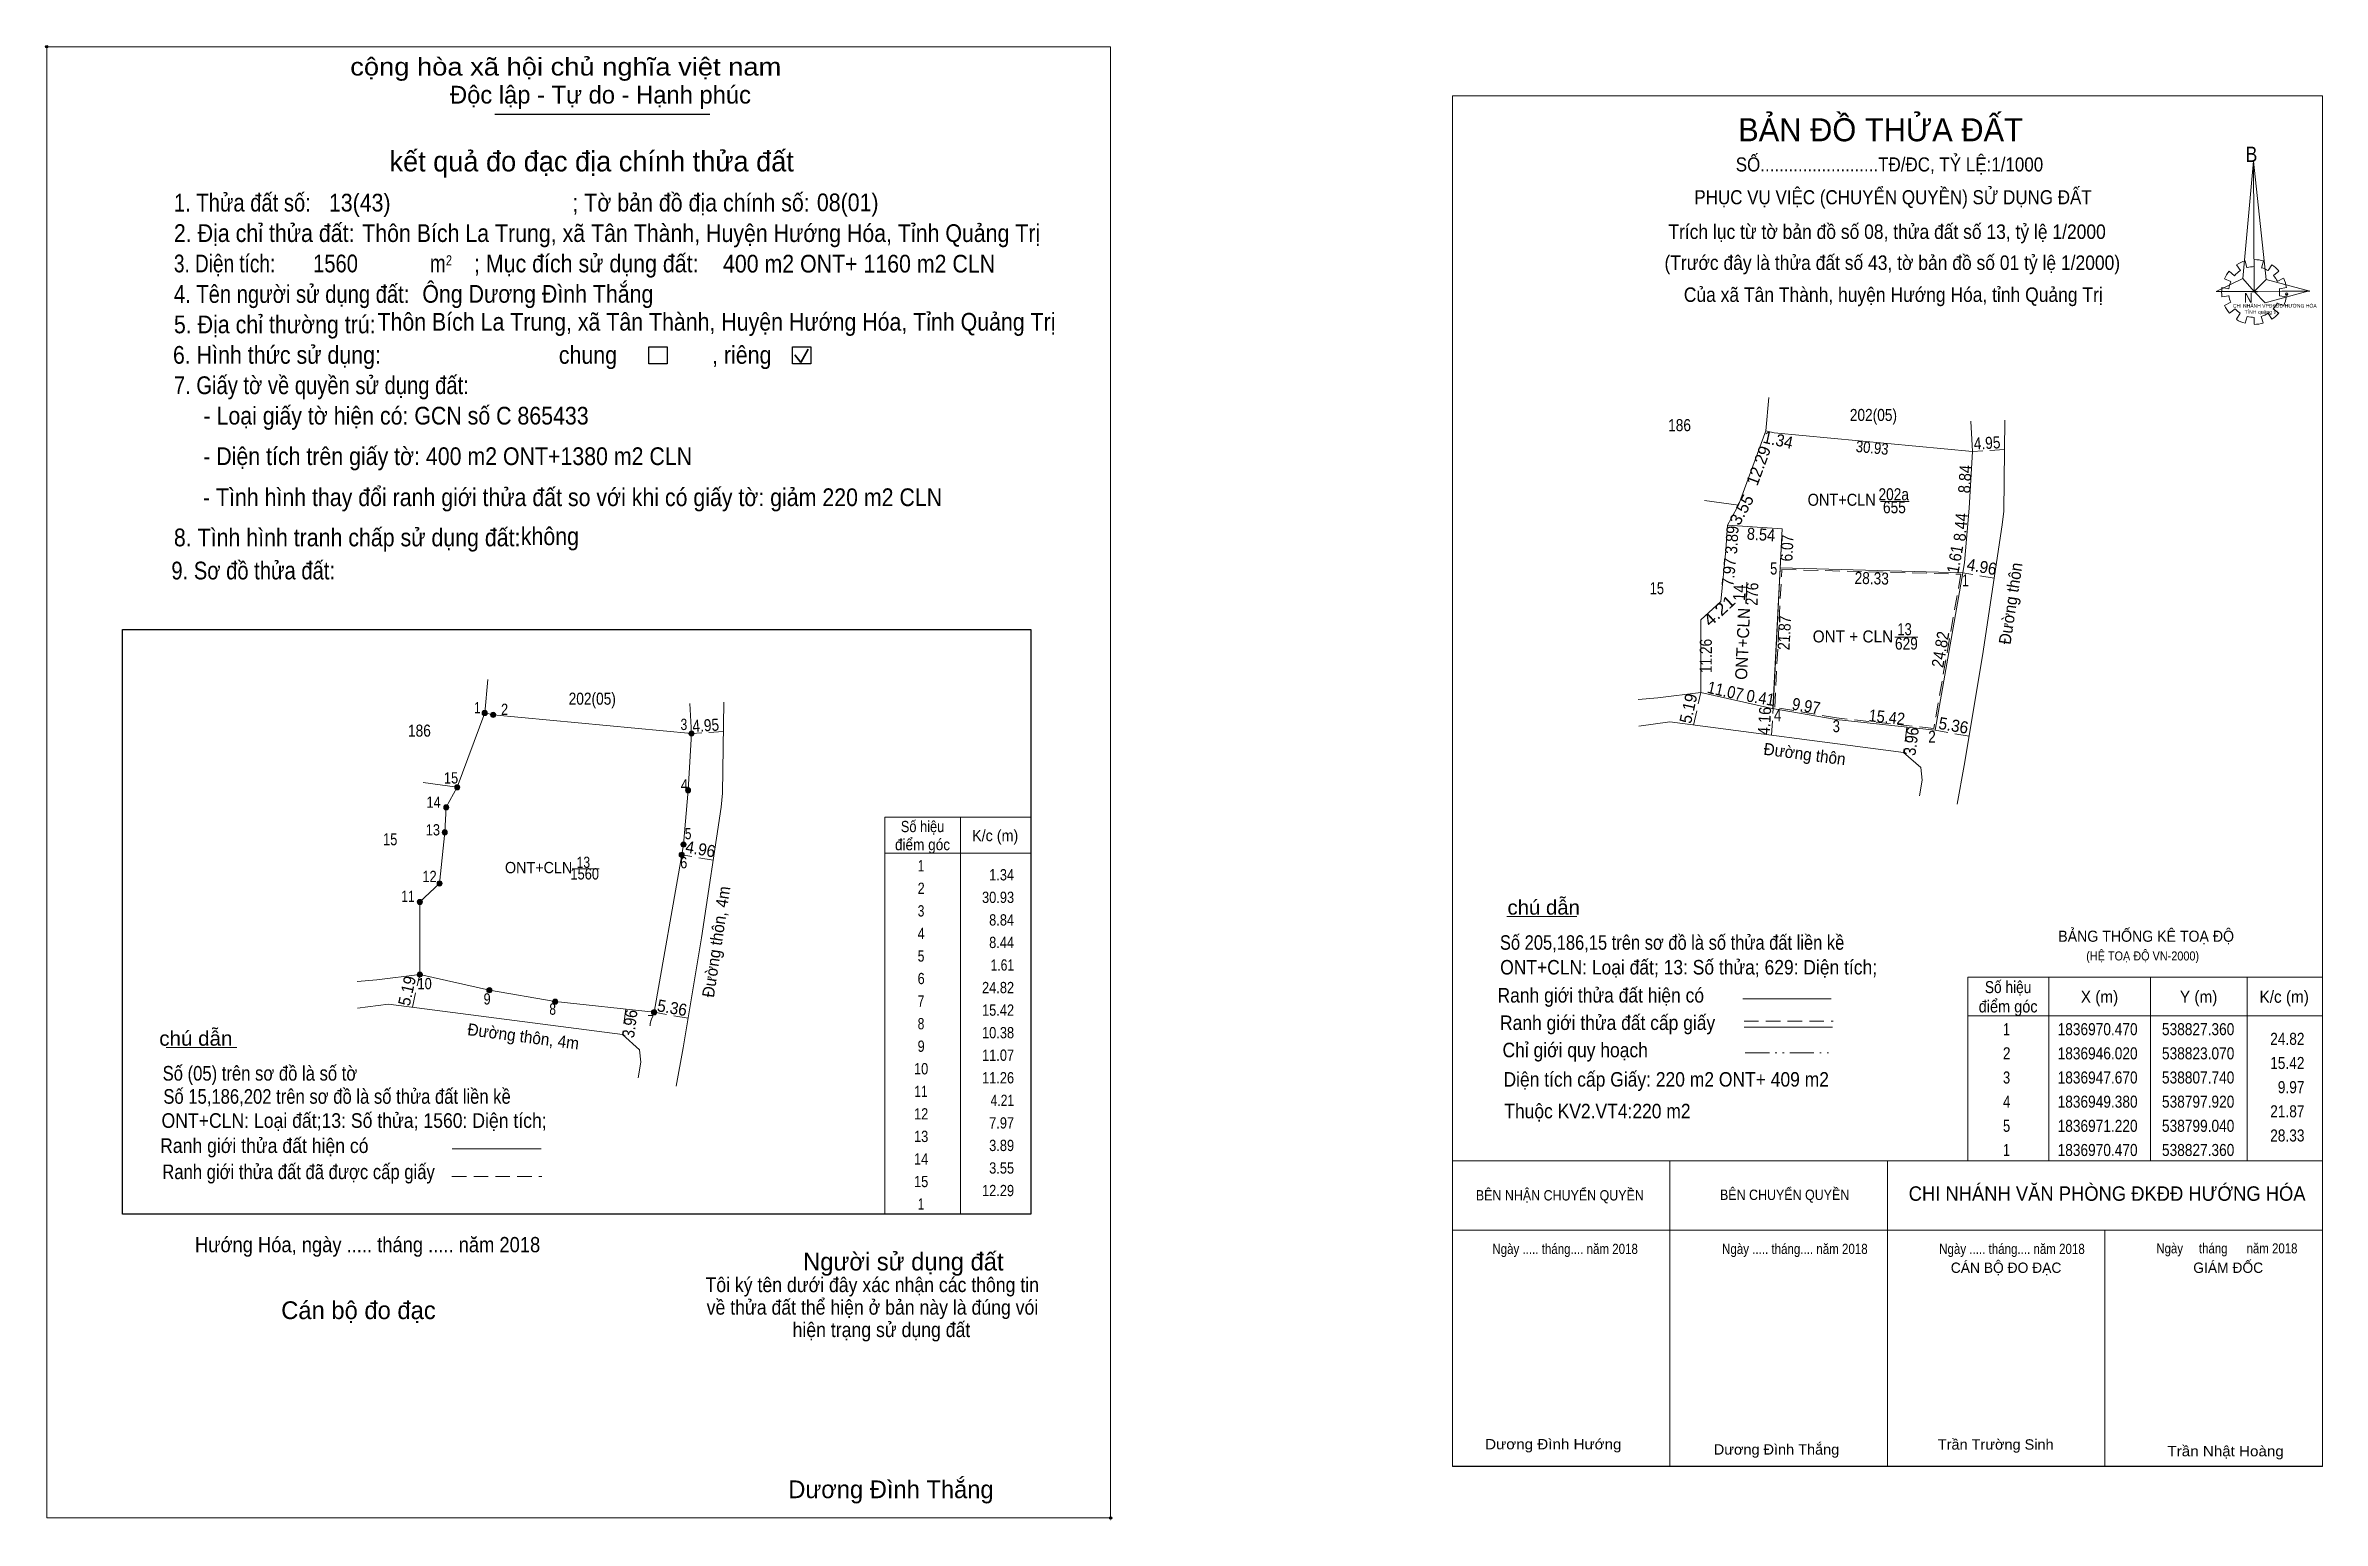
# Model space of a CAD drawing. Header units: metres. Extents: x 537654 to 538880, y 1836824 to 1837052.
# Drawn here: x 537653.7 to 538007, y 1836823.5 to 1837052.4 of the extents above; entities that cross this region are included whole.
import ezdxf
from ezdxf.enums import TextEntityAlignment as Align

# ---------------------------------------------------------------- set-up
doc = ezdxf.new("R2010")
doc.units = ezdxf.units.M
doc.header["$LTSCALE"] = 0.75
doc.header["$PDMODE"] = 32
doc.header["$PDSIZE"] = 0.375
doc.linetypes.add('DASH_DOUBLE_DOT', pattern=[9.2, 5, -1.2, 0.3, -1.2, 0.3, -1.2])
doc.linetypes.add('MEDIUM_DASHED', pattern=[4.5, 3, -1.5])
for name, color, linetype, lineweight in [('1', 7, 'Continuous', 13), ('17', 7, 'Continuous', 13), ('2', 7, 'Continuous', 13), ('3', 7, 'Continuous', 13), ('5', 7, 'Continuous', 13), ('6', 7, 'Continuous', 13), ('62', 7, 'MEDIUM_DASHED', 13), ('63', 7, 'Continuous', 13), ('7', 7, 'Continuous', 25)]:
    doc.layers.add(name, color=color, linetype=linetype, lineweight=lineweight)
doc.layers.add('4', color=7, linetype='Continuous')
doc.layers.add('54', color=7, linetype='Continuous')

msp = doc.modelspace()

# ---------------------------------------------------------------- texts
at = {"layer": '1'}
msp.add_text('BẢN ĐỒ THỬA ĐẤT', height=3.574, dxfattribs=at).set_placement((537938.39, 1837037.56), align=Align.CENTER)
for s, height, width, p in [('SỐ.........................TĐ/ĐC, TỶ LỆ:1/1000', 2.188, 0.9, (537939.775, 1837032.87)), ('PHỤC VỤ VIỆC (CHUYỂN QUYỀN) SỬ DỤNG ĐẤT', 2.188, 0.9, (537940.33, 1837027.78)), ('BẢNG THỐNG KÊ TOẠ ĐỘ ', 1.725, 0.95, (537979.905, 1836913.33)), ('(HỆ TOẠ ĐỘ VN-2000)', 1.4, 0.9, (537979.06, 1836910.43))]:
    msp.add_text(s, height=height, dxfattribs=dict(at, width=width)).set_placement(p, align=Align.CENTER)
for s, height, width, p in [('B', 2.377, 0.85, (537995.05, 1837034.35)), ('N', 1.486, 0.9, (537994.81, 1837012.51)), ('CHI NHÁNH VPĐKĐĐ-HƯỚNG HÓA', 0.5623, 0.95, (537993.08, 1837011.75)), ('TỈNH quảng trị', 0.5625, 1.05, (537994.88, 1837010.78)), ('Hướng Hóa, ngày ..... tháng ..... năm 2018', 2.363, 0.9, (537676.85, 1836865.15))]:
    msp.add_text(s, height=height, dxfattribs=dict(at, width=width)).set_placement(p)
for s, height, width, p in [('BÊN NHẬN CHUYỂN QUYỀN', 1.604, 0.9, (537901.66, 1836873.18)), ('BÊN CHUYỂN QUYỀN', 1.604, 0.9, (537933.54, 1836873.26)), ('CHI NHÁNH VĂN PHÒNG ĐKĐĐ HƯỚNG HÓA', 2.244, 0.95, (538004.34, 1836873.13)), ('Ngày ..... tháng.... năm 2018', 1.575, 0.85, (537900.74, 1836864.88)), ('Ngày ..... tháng.... năm 2018', 1.575, 0.85, (537936.39, 1836864.88)), ('Ngày ..... tháng.... năm 2018', 1.575, 0.85, (537970.08, 1836864.88)), ('Ngày     tháng      năm 2018', 1.561, 0.85, (538003.08, 1836864.97)), ('Dương Đình Hướng', 1.6, 1.1, (537898.19, 1836834.56)), ('Trần Trường Sinh', 1.6, 1.05, (537965.24, 1836834.52)), ('Dương Đình Thắng', 1.6, 1.05, (537931.98, 1836833.74)), ('Trần Nhật Hoàng', 1.6, 1.1, (538000.96, 1836833.48))]:
    msp.add_text(s, height=height, dxfattribs=dict(at, width=width)).set_placement(p, align=Align.RIGHT)
for s, p in [('CÁN BỘ ĐO ĐẠC', (537966.45, 1836861.94)), ('GIÁM ĐỐC', (537997.76, 1836861.94))]:
    msp.add_text(s, height=1.604, dxfattribs=at).set_placement(p, align=Align.RIGHT)
msp.add_text('Dương Đình Thắng', height=2.75, dxfattribs=at).set_placement((537768.91, 1836826.98))
at = {"layer": '2', "width": 0.85}
for s, p in [('202(05)', (537937.285, 1836994.15)), ('202a', (537940.435, 1836981.84)), ('655', (537940.54, 1836979.83))]:
    msp.add_text(s, height=1.87, dxfattribs=at).set_placement(p, align=Align.CENTER)
at = {"layer": '2'}
for s, rotation, width, p in [('1.34', 347.518, 0.95, (537922.2979, 1836990.3002)), ('4.95', 3.244, 0.85, (537954.9721, 1836989.8097)), ('8.84', 86.496, 0.9, (537952.4121, 1836985.0779)), ('3.89', 86.46, 0.9, (537916.2525, 1836975.6323)), ('8.54', 356.306, 0.9, (537919.7848, 1836975.6103)), ('8.44', 85.174, 0.9, (537951.7537, 1836977.5963)), ('6.07', 87.072, 0.85, (537924.8081, 1836974.3822)), ('1.61', 80.013, 0.9, (537950.8556, 1836972.5528)), ('7.97', 84.311, 0.9, (537915.7844, 1836970.5923)), ('28.33', 358.483, 0.85, (537937.0002, 1836968.8088)), ('4.96', 350.005, 0.95, (537953.9427, 1836970.6165)), ('4.21', 43.171, 1.15, (537914.0053, 1836964.0256)), ('14', 87.529, 0.9, (537917.4131, 1836967.4697)), ('276', 87.529, 0.85, (537919.3692, 1836967.2547)), ('11.26', 89.949, 0.85, (537912.2124, 1836957.6792)), ('629', 359.97, 0.85, (537942.3995, 1836958.6691)), ('13', 359.97, 0.8, (537942.1195, 1836960.8994)), ('11.07', 347.32, 0.9, (537914.1248, 1836951.3644)), ('0.41', 350.074, 0.9, (537919.6338, 1836950.2766))]:
    msp.add_text(s, height=1.87, rotation=rotation, dxfattribs=dict(at, width=width)).set_placement(p, align=Align.CENTER)
for s, rotation, p in [('12.29', 69.766, (537920.3448, 1836986.8916)), ('3.55', 61.196, (537917.6551, 1836979.9345))]:
    msp.add_text(s, height=1.87, rotation=rotation, dxfattribs=at).set_placement(p, align=Align.CENTER)
for s, width, p in [('ONT+CLN ', 0.9, (537938.27, 1836980.99)), (' 5', 0.8, (537922.37, 1836970.32)), (' 1', 0.75, (537952.08, 1836968.5)), (' 4', 0.85, (537923.02, 1836947.56)), (' 3', 0.8, (537932.08, 1836945.86)), (' 2', 0.85, (537946.97, 1836944.22))]:
    msp.add_text(s, height=1.87, dxfattribs=dict(at, width=width)).set_placement(p, align=Align.RIGHT)
at = {"layer": '2', "width": 0.95}
for s, rotation, p in [('ONT+CLN ', 87.529, (537918.1902, 1836965.7594)), ('ONT + CLN', 359.97, (537940.339, 1836959.7736))]:
    msp.add_text(s, height=1.87, rotation=rotation, dxfattribs=at).set_placement(p, align=Align.RIGHT)
at = {"layer": '3'}
for s, width, p in [(' 1', 0.75, (537721.16, 1836948.78)), (' 2', 0.85, (537725.44, 1836948.52)), (' 3', 0.8, (537753.23, 1836946.19)), (' 15', 0.85, (537717.69, 1836937.89)), (' 4', 0.85, (537753.34, 1836936.81)), (' 14', 0.85, (537714.99, 1836934.12)), (' 13', 0.85, (537714.87, 1836929.83)), (' 5', 0.8, (537753.89, 1836929.24)), (' 6', 0.85, (537753.24, 1836924.73)), ('1.34', 0.85, (537803.95, 1836922.85)), (' 11', 0.8, (537710.95, 1836919.52)), (' 12', 0.85, (537714.35, 1836922.59)), ('30.93', 0.85, (537803.95, 1836919.35)), ('8.84', 0.85, (537803.95, 1836915.85)), ('8.44', 0.85, (537803.95, 1836912.35)), ('1.61', 0.8, (537803.95, 1836908.85)), (' 10', 0.85, (537713.59, 1836905.96)), ('24.82', 0.85, (537803.95, 1836905.35)), (' 9', 0.85, (537722.73, 1836903.59)), (' 8', 0.8, (537732.87, 1836902)), ('15.42', 0.85, (537803.95, 1836901.85)), (' 7', 0.8, (537748.08, 1836900.24)), ('10.38', 0.85, (537803.95, 1836898.35)), ('11.07', 0.85, (537803.95, 1836894.85)), ('11.26', 0.85, (537803.95, 1836891.35)), ('4.21', 0.8, (537803.95, 1836887.85)), ('7.97', 0.85, (537803.95, 1836884.35)), ('3.89', 0.85, (537803.95, 1836880.85)), ('3.55', 0.85, (537803.95, 1836877.35)), ('12.29', 0.85, (537803.95, 1836873.85))]:
    msp.add_text(s, height=1.75, dxfattribs=dict(at, width=width)).set_placement(p, align=Align.RIGHT)
for s, height, width, p in [('202(05)', 1.87, 0.85, (537738.495, 1836950.12)), ('186', 1.87, 0.85, (537711.675, 1836945.16)), ('Số hiệu', 1.75, 0.85, (537789.745, 1836930.34)), ('15', 1.87, 0.8, (537707.14, 1836928.3)), ('điểm góc', 1.75, 0.9, (537789.74, 1836927.54)), ('K/c (m)', 1.75, 0.95, (537801.015, 1836928.94)), ('ONT+CLN', 1.75, 0.95, (537730.17, 1836923.97)), ('1560', 1.75, 0.85, (537737.325, 1836922.99)), ('13', 1.75, 0.8, (537737.115, 1836924.79)), (' 1', 1.75, 0.75, (537789.25, 1836924.25)), (' 2', 1.75, 0.85, (537789.25, 1836920.75)), (' 3', 1.75, 0.8, (537789.25, 1836917.25)), (' 4', 1.75, 0.85, (537789.255, 1836913.75)), (' 5', 1.75, 0.8, (537789.25, 1836910.25)), (' 6', 1.75, 0.85, (537789.25, 1836906.75)), (' 7', 1.75, 0.8, (537789.245, 1836903.25)), (' 8', 1.75, 0.8, (537789.245, 1836899.75)), (' 9', 1.75, 0.85, (537789.25, 1836896.25)), (' 10', 1.75, 0.85, (537789.245, 1836892.75)), (' 11', 1.75, 0.8, (537789.25, 1836889.25)), (' 12', 1.75, 0.85, (537789.25, 1836885.75)), (' 13', 1.75, 0.85, (537789.25, 1836882.25)), (' 14', 1.75, 0.85, (537789.245, 1836878.75)), (' 15', 1.75, 0.85, (537789.25, 1836875.25)), (' 1', 1.75, 0.75, (537789.25, 1836871.75))]:
    msp.add_text(s, height=height, dxfattribs=dict(at, width=width)).set_placement(p, align=Align.CENTER)
for s, rotation, width, p in [('4.95', 3.244, 0.85, (537756.1521, 1836945.9897)), ('4.96', 350.005, 0.95, (537755.1227, 1836926.7965)), ('Đường thôn, 4m', 81.507, 0.95, (537758.6465, 1836913.1919)), ('5.19', 77.303, 0.95, (537710.6657, 1836905.5045)), ('5.36', 350.011, 0.95, (537750.7328, 1836902.1667)), ('Đường thôn, 4m', 352.558, 0.95, (537727.6789, 1836897.7226)), ('3.96', 82.606, 0.9, (537745.2561, 1836900.4847))]:
    msp.add_text(s, height=1.87, rotation=rotation, dxfattribs=dict(at, width=width)).set_placement(p, align=Align.CENTER)
at = {"layer": '4', "width": 0.85}
msp.add_text('1560', height=2.75, dxfattribs=at).set_placement((537695.18, 1837017.22))
at = {"layer": '5', "width": 0.9}
for s, p in [('Trích lục từ tờ bản đồ số 08, thửa đất số 13, tỷ lệ 1/2000 ', (537939.78, 1837022.4)), ('(Trước đây là thửa đất số 43, tờ bản đồ số 01 tỷ lệ 1/2000)', (537940.215, 1837017.59)), ('Của xã Tân Thành, huyện Hướng Hóa, tỉnh Quảng Trị', (537940.365, 1837012.63))]:
    msp.add_text(s, height=2.25, dxfattribs=at).set_placement(p, align=Align.CENTER)
at = {"layer": '54', "width": 0.85}
msp.add_text('30.93', height=1.78, rotation=354.638, dxfattribs=at).set_placement((537937.0168, 1836989.1153), align=Align.CENTER)
at = {"layer": '6'}
for s, height, width, p in [('400 m2 ONT+ 1160 m2 CLN', 2.75, 0.9, (537758.78, 1837017.19)), ('Ông Dương Đình Thắng', 2.75, 0.9, (537712.13, 1837012.5)), ('Số 205,186,15 trên sơ đồ là số thửa đất liền kề', 2.25, 0.85, (537879.33, 1836912.09)), ('ONT+CLN: Loại đất; 13: Số thửa; 629: Diện tích;', 2.25, 0.9, (537879.37, 1836908.25)), ('chú dẫn', 2.271, 1.05, (537671.31, 1836897.2)), ('Số (05) trên sơ đồ là số tờ', 2.27, 0.85, (537671.83, 1836891.78)), ('Diện tích cấp Giấy: 220 m2 ONT+ 409 m2 ', 2.25, 0.9, (537879.89, 1836890.85)), ('Số 15,186,202 trên sơ đồ là số thửa đất liền kề', 2.27, 0.85, (537671.94, 1836888.19)), ('ONT+CLN: Loại đất;13: Số thửa; 1560: Diện tích;', 2.27, 0.9, (537671.66, 1836884.45)), ('Thuộc KV2.VT4:220 m2', 2.25, 0.9, (537880.01, 1836885.93)), ('Ranh giới thửa đất hiện có ', 2.271, 0.9, (537671.44, 1836880.55)), ('Ranh giới thửa đất đã được cấp giấy', 2.271, 0.85, (537671.78, 1836876.49))]:
    msp.add_text(s, height=height, dxfattribs=dict(at, width=width)).set_placement(p)
for s, width, p in [('chú dẫn', 1.05, (537886.125, 1836917.54)), ('Ranh giới thửa đất hiện có ', 0.9, (537895.36, 1836903.9)), ('Ranh giới thửa đất cấp giấy', 0.9, (537896.04, 1836899.64)), ('Chỉ giới quy hoạch', 0.9, (537891.01, 1836895.41))]:
    msp.add_text(s, height=2.25, dxfattribs=dict(at, width=width)).set_placement(p, align=Align.CENTER)
at = {"layer": '62'}
for s, width, p in [('186', 0.85, (537907.205, 1836992.57)), ('15', 0.8, (537903.68, 1836967.26))]:
    msp.add_text(s, height=1.87, dxfattribs=dict(at, width=width)).set_placement(p, align=Align.CENTER)
for s, rotation, width, p in [('Đường thôn', 81.507, 0.95, (537959.4976, 1836965.6969)), ('5.19', 77.303, 0.95, (537909.4857, 1836949.3245)), ('4.16', 86.965, 0.9, (537921.3137, 1836947.5555)), ('3.96', 82.606, 0.9, (537944.0761, 1836944.3047)), ('5.36', 350.011, 0.95, (537949.5528, 1836945.9867)), ('Đường thôn', 352.558, 0.95, (537926.4989, 1836941.5421))]:
    msp.add_text(s, height=1.87, rotation=rotation, dxfattribs=dict(at, width=width)).set_placement(p, align=Align.CENTER)
at = {"layer": '63'}
for s, rotation, width, p in [('21.87', 87.064, 0.85, (537924.3999, 1836961.2271)), ('24.82', 80.048, 0.9, (537948.598, 1836958.5384)), ('9.97', 350.122, 0.9, (537926.6996, 1836949.007)), ('15.42', 353.857, 0.9, (537939.2699, 1836947.2586))]:
    msp.add_text(s, height=1.87, rotation=rotation, dxfattribs=dict(at, width=width)).set_placement(p, align=Align.CENTER)
for s, width, p in [('Số hiệu', 0.85, (537958.185, 1836905.36)), ('điểm góc', 0.9, (537958.19, 1836902.36)), ('X (m)', 0.95, (537972.365, 1836903.86)), ('Y (m)', 0.95, (537987.745, 1836903.86)), ('K/c (m)', 0.95, (538001.025, 1836903.86)), (' 1', 0.75, (537957.67, 1836898.83)), ('1836970.470', 0.85, (537972.07, 1836898.83)), ('538827.360', 0.85, (537987.67, 1836898.83)), (' 2', 0.85, (537957.67, 1836895.08)), ('1836946.020', 0.85, (537972.07, 1836895.08)), ('538823.070', 0.85, (537987.67, 1836895.08)), (' 3', 0.8, (537957.67, 1836891.33)), ('1836947.670', 0.85, (537972.07, 1836891.33)), ('538807.740', 0.85, (537987.67, 1836891.33)), (' 4', 0.85, (537957.675, 1836887.58)), ('1836949.380', 0.85, (537972.07, 1836887.58)), ('538797.920', 0.85, (537987.67, 1836887.58)), (' 5', 0.8, (537957.675, 1836883.83)), ('1836971.220', 0.85, (537972.07, 1836883.83)), ('538799.040', 0.85, (537987.67, 1836883.83)), (' 1', 0.75, (537957.67, 1836880.08)), ('1836970.470', 0.85, (537972.07, 1836880.08)), ('538827.360', 0.85, (537987.67, 1836880.08))]:
    msp.add_text(s, height=1.87, dxfattribs=dict(at, width=width)).set_placement(p, align=Align.CENTER)
at = {"layer": '63', "width": 0.85}
for s, p in [('24.82', (538004.17, 1836897.33)), ('15.42', (538004.17, 1836893.58)), ('9.97', (538004.17, 1836889.83)), ('21.87', (538004.17, 1836886.08)), ('28.33', (538004.17, 1836882.33))]:
    msp.add_text(s, height=1.87, dxfattribs=at).set_placement(p, align=Align.RIGHT)
at = {"layer": '7'}
for s, height, width, p in [('cộng hòa xã hội chủ nghĩa việt nam', 2.755, 1.15, (537700.94, 1837047.76)), ('1. Thửa đất số:', 2.755, 0.85, (537673.58, 1837026.66)), ('13(43)', 2.75, 0.9, (537697.63, 1837026.66)), ('; Tờ bản đồ địa chính số:', 2.755, 0.9, (537735.41, 1837026.66)), ('08(01)', 2.75, 0.9, (537773.35, 1837026.7)), ('2. Địa chỉ thửa đất:', 2.755, 0.9, (537673.58, 1837021.93)), ('Thôn Bích La Trung, xã Tân Thành, Huyện Hướng Hóa, Tỉnh Quảng Trị', 2.75, 0.9, (537702.8, 1837021.93)), ('3. Diện tích:', 2.755, 0.8, (537673.58, 1837017.22)), ('2', 1.574, 0.8, (537715.79, 1837018.3)), ('; Mục đích sử dụng đất:', 2.755, 0.9, (537720.14, 1837017.22)), ('m', 2.755, 0.8, (537713.3, 1837017.22)), ('4. Tên người sử dụng đất:', 2.755, 0.85, (537673.58, 1837012.48)), ('5. Địa chỉ thường trú:', 2.755, 0.9, (537673.58, 1837007.76)), ('Thôn Bích La Trung, xã Tân Thành, Huyện Hướng Hóa, Tỉnh Quảng Trị', 2.75, 0.9, (537705.17, 1837008.17)), ('6. Hình thức sử dụng:', 2.755, 0.9, (537673.43, 1837003.03)), ('chung                , riêng', 2.755, 0.9, (537733.31, 1837003.03)), ('7. Giấy tờ về quyền sử dụng đất:', 2.755, 0.85, (537673.58, 1836998.32)), ('     - Loại giấy tờ hiện có: GCN số C 865433', 2.75, 0.9, (537673.58, 1836993.6)), ('- Diện tích trên giấy tờ: 400 m2 ONT+1380 m2 CLN', 2.75, 0.9, (537678.14, 1836987.31)), ('     - Tình hình thay đổi ranh giới thửa đất so với khi có giấy tờ: giảm 220 m2 CLN', 2.75, 0.9, (537673.49, 1836980.94)), ('8. Tình hình tranh chấp sử dụng đất: ', 2.752, 0.9, (537673.58, 1836974.7)), ('không', 2.756, 0.9, (537727.4, 1836974.89)), ('9. Sơ đồ thửa đất:', 2.755, 0.85, (537673.19, 1836969.56))]:
    msp.add_text(s, height=height, dxfattribs=dict(at, width=width)).set_placement(p)
for s, height, p in [('Độc lập - Tự do - Hạnh phúc', 2.755, (537716.42, 1837043.41)), ('Người sử dụng đất', 2.755, (537771.21, 1836862.32)), ('Cán bộ đo đạc', 2.756, (537690.23, 1836854.77))]:
    msp.add_text(s, height=height, dxfattribs=at).set_placement(p)
for s, height, p in [('kết quả đo đạc địa chính thửa đất', 3.149, (537738.4, 1837032.88)), ('.', 0.7873, (537818.925, 1836823.52))]:
    msp.add_text(s, height=height, dxfattribs=at).set_placement(p, align=Align.CENTER)
at = {"layer": '7', "width": 0.9}
for s, p in [('Tôi ký tên dưới đây xác nhận các thông tin', (537781.94, 1836858.96)), ('về thửa đất thể hiện ở bản này là đúng vói', (537781.975, 1836855.46)), ('hiện trạng sử dụng đất', (537783.365, 1836851.98))]:
    msp.add_text(s, height=2.276, dxfattribs=at).set_placement(p, align=Align.CENTER)

# ---------------------------------------------------------------- hatches: boundary and pattern name
at = {"layer": '3'}
for points in [[(537722.1999, 1836948.8316, 1), (537721.3999, 1836948.8316, 1)], [(537723.5099, 1836948.5416, 1), (537722.7099, 1836948.5416, 1)], [(537754.2999, 1836945.6516, 1), (537753.4999, 1836945.6516, 1)], [(537717.9499, 1836937.3016, 1), (537717.1499, 1836937.3016, 1)], [(537753.7599, 1836936.8316, 1), (537752.9599, 1836936.8316, 1)], [(537716.2399, 1836934.1916, 1), (537715.4399, 1836934.1916, 1)], [(537715.9999, 1836930.3116, 1), (537715.1999, 1836930.3116, 1)], [(537753.0499, 1836928.4216, 1), (537752.2499, 1836928.4216, 1)], [(537752.7699, 1836926.8316, 1), (537751.9699, 1836926.8316, 1)], [(537715.2099, 1836922.3816, 1), (537714.4099, 1836922.3816, 1)], [(537712.1399, 1836919.5016, 1), (537711.3399, 1836919.5016, 1)], [(537712.1299, 1836908.2416, 1), (537711.3299, 1836908.2416, 1)], [(537722.9299, 1836905.8116, 1), (537722.1299, 1836905.8116, 1)], [(537733.1499, 1836904.0316, 1), (537732.3499, 1836904.0316, 1)], [(537748.4799, 1836902.3816, 1), (537747.6799, 1836902.3816, 1)]]:
    msp.add_hatch(color=256, dxfattribs=at).paths.add_polyline_path(points)

# ---------------------------------------------------------------- linework, layer by layer
at = {"layer": '1'}
for p, q in [((537992.48, 1837017.42), (537993.3, 1837016.7)), ((537994.22, 1837017.48), (537993.63, 1837018.37)), ((537994.97, 1837018.99), (537995.23, 1837017.93)), ((537996.35, 1837018.1), (537996.38, 1837019.19)), ((537997.79, 1837018.99), (537997.52, 1837017.89)), ((537998.51, 1837017.48), (537999.09, 1837018.37)), ((538000.17, 1837017.42), (537999.36, 1837016.73)), ((537999.95, 1837015.81), (538000.93, 1837016.29)), ((537991.34, 1837014.85), (537992.42, 1837014.68)), ((537992.42, 1837013.59), (537991.34, 1837013.42)), ((537992.75, 1837015.78), (537991.76, 1837016.19)), ((537995.82, 1837014.21), (537996.87, 1837014.21)), ((538001.39, 1837014.85), (538000.27, 1837014.68)), ((538000.27, 1837013.59), (538001.39, 1837013.42)), ((537991.76, 1837012.09), (537992.75, 1837012.57)), ((537993.4, 1837011.54), (537992.55, 1837010.86)), ((537993.63, 1837009.94), (537994.19, 1837010.89)), ((537995.3, 1837010.38), (537994.97, 1837009.32)), ((537996.35, 1837009.15), (537996.35, 1837010.21)), ((537997.43, 1837010.38), (537997.75, 1837009.36)), ((537999.09, 1837009.94), (537998.51, 1837010.86)), ((537999.29, 1837011.54), (538000.17, 1837010.89)), ((538000.96, 1837012.05), (537999.88, 1837012.46)), ((537871.96, 1836879.31), (538006.96, 1836879.31)), ((537905.71, 1836879.31), (537905.71, 1836831.93)), ((537939.46, 1836879.31), (537939.46, 1836831.93)), ((537871.96, 1836868.57), (538006.96, 1836868.57)), ((537973.17, 1836868.57), (537973.17, 1836831.93))]:
    msp.add_line(p, q, dxfattribs=at)
for points in [[(537871.96, 1836831.93), (537871.96, 1837044.62), (538006.96, 1837044.62), (538006.96, 1836831.93)], [(537871.96, 1836831.93), (537871.96, 1837044.62), (538006.96, 1837044.62), (538006.96, 1836831.93)], [(537996.28, 1837034.49), (537996.35, 1837014.24), (537994.58, 1837016.25)], [(537996.28, 1837034.49), (537996.35, 1837014.24), (537998.21, 1837016.12)], [(537990.46, 1837014.24), (537994.58, 1837016.25), (537996.35, 1837014.24)], [(538004.98, 1837014.31), (537996.35, 1837014.24), (537998.21, 1837016.12)], [(538004.92, 1837014.34), (537998.05, 1837012.5), (537996.35, 1837014.24)]]:
    msp.add_lwpolyline(points, close=True, dxfattribs=at)
at = {"layer": '1', "linetype": 'MEDIUM_DASHED'}
msp.add_lwpolyline([(537950.85, 1836970.37), (537946.65, 1836946.43), (537931.56, 1836948.06), (537921.97, 1836949.73), (537923.07, 1836971.1)], close=True, dxfattribs=at)
at = {"layer": '1'}
for centre, major_axis, start_param, end_param in [((537996.3623, 1837014.169), (5.0474, 0), 2.43958176, 2.72400246), ((537996.3623, 1837014.169), (3.9558, 0), 2.13373541, 2.44496261), ((537996.3623, 1837014.169), (5.0474, 0), 1.84955988, 2.13900916), ((537996.3623, 1837014.169), (3.9558, 0), 1.56985589, 1.85611068), ((537996.3623, 1837014.169), (5.0474, 0), 1.27924208, 1.56332225), ((537996.3623, 1837014.169), (3.9558, 0), 1.00270906, 1.2755622), ((537996.3623, 1837014.169), (5.0474, 0), 0.71056237, 0.99687234), ((537996.3623, 1837014.169), (3.9558, 0), 0.42678376, 0.70646463), ((537996.3623, 1837014.169), (5.0474, 0), 0.1390515, 0.43393316), ((537996.3623, 1837014.169), (5.0474, 0), 3.00667928, 3.29139349), ((537996.3623, 1837014.169), (3.9558, 0), 2.72368549, 3.01515824), ((537996.3623, 1837014.169), (3.9558, 0), 3.28229955, 3.56105054), ((537996.3623, 1837014.169), (3.9558, 0), 6.13558388, 6.41618463), ((537996.3623, 1837014.169), (5.0474, 0), 5.85230288, 6.13839648), ((537996.3623, 1837014.169), (5.0474, 0), 3.56988637, 3.85691866), ((537996.3623, 1837014.169), (3.9558, 0), 3.86077574, 4.13258255), ((537996.3335, 1837014.139), (5.0474, 0), 4.1470906, 4.43659307), ((537996.3623, 1837014.169), (3.9558, 0), 4.43854677, 4.71314001), ((537996.3623, 1837014.169), (5.0474, 0), 4.71301008, 4.99761054), ((537996.3623, 1837014.169), (3.9558, 0), 4.99087134, 5.28933161), ((537996.3623, 1837014.169), (5.0474, 0), 5.28561416, 5.56798705), ((537996.3623, 1837014.169), (3.9558, 0), 5.56137327, 5.83951437)]:
    msp.add_ellipse(centre, major_axis=major_axis, ratio=0.995001, start_param=start_param, end_param=end_param, dxfattribs=at)
msp.add_point((538001.39, 1837013.83), dxfattribs=at)
at = {"layer": '17'}
for p, q in [((537880.38, 1836917.27), (537891.24, 1836917.27)), ((537672.38, 1836896.93), (537683.34, 1836896.93))]:
    msp.add_line(p, q, dxfattribs=at)
at = {"layer": '2'}
for p, q in [((537920.58, 1836992.61), (537921.89, 1836992.32)), ((537921.89, 1836992.32), (537952.68, 1836989.43)), ((537911.06, 1836981.82), (537916.33, 1836981.08)), ((537938.37, 1836981.67), (537942.84, 1836981.67)), ((537922.83, 1836971.36), (537951.15, 1836970.61)), ((537917.51, 1836965.8), (537917.66, 1836969.14)), ((537940.6, 1836960.6), (537944.18, 1836960.6))]:
    msp.add_line(p, q, dxfattribs=at)
at = {"layer": '2', "linetype": 'MEDIUM_DASHED'}
for p, q in [((537957.62, 1836989.71), (537952.68, 1836989.43)), ((537956.03, 1836969.75), (537951.15, 1836970.61)), ((537909.37, 1836946.96), (537910.51, 1836952.02))]:
    msp.add_line(p, q, dxfattribs=at)
at = {"layer": '2', "lineweight": 25}
for p, q in [((537665.61, 1836961.79), (537806.57, 1836961.79)), ((537806.57, 1836961.79), (537806.57, 1836871.05))]:
    msp.add_line(p, q, dxfattribs=at)
at = {"layer": '2'}
for points in [[(537921.05, 1836997.81), (537920.58, 1836992.61), (537916.33, 1836981.08), (537914.62, 1836977.97), (537914.38, 1836974.09), (537913.59, 1836966.16)], [(537957.68, 1836994.29), (537957.5, 1836980.15), (537957.26, 1836978.01), (537954.23, 1836957.72), (537951.38, 1836940.66), (537950.29, 1836934.69)], [(537952.42, 1836994.1), (537952.68, 1836989.43), (537952.14, 1836980.61), (537951.43, 1836972.2), (537951.15, 1836970.61)], [(537914.62, 1836977.97), (537923.14, 1836977.42), (537921.71, 1836949.52)], [(537951.15, 1836970.61), (537946.86, 1836946.16), (537931.53, 1836947.81), (537921.31, 1836949.59), (537910.51, 1836952.02)], [(537913.59, 1836966.16), (537910.52, 1836963.28), (537910.51, 1836952.02)], [(537910.51, 1836952.02), (537903.84, 1836951.21), (537900.8, 1836950.92)], [(537910.51, 1836952.02), (537903.84, 1836951.21), (537900.8, 1836950.92)], [(537944.42, 1836936), (537944.83, 1836938.41), (537944.63, 1836940.35), (537941.97, 1836942.7), (537905.68, 1836947.44), (537900.86, 1836946.79)]]:
    msp.add_lwpolyline(points, dxfattribs=at)
for points in [[(537920.58, 1836992.61), (537921.89, 1836992.32), (537952.68, 1836989.43), (537952.14, 1836980.61), (537951.43, 1836972.2), (537951.15, 1836970.61), (537922.83, 1836971.36), (537923.14, 1836977.42), (537914.62, 1836977.97), (537916.33, 1836981.08)], [(537914.62, 1836977.97), (537923.14, 1836977.42), (537922.83, 1836971.36), (537921.7, 1836949.49), (537921.3, 1836949.6), (537910.51, 1836952.02), (537910.52, 1836963.28), (537913.59, 1836966.16), (537914.38, 1836974.09)]]:
    msp.add_lwpolyline(points, close=True, dxfattribs=at)
at = {"layer": '2', "lineweight": 25}
msp.add_lwpolyline([(537806.57, 1836871.05), (537665.61, 1836871.05), (537665.61, 1836961.79)], dxfattribs=at)
at = {"layer": '3'}
for p, q in [((537721.8, 1836948.84), (537723.11, 1836948.55)), ((537723.11, 1836948.55), (537753.9, 1836945.66)), ((537712.28, 1836938.05), (537717.55, 1836937.31)), ((537795.65, 1836932.66), (537795.65, 1836871.06)), ((537735.39, 1836924.67), (537739.55, 1836924.67))]:
    msp.add_line(p, q, dxfattribs=at)
at = {"layer": '3', "linetype": 'MEDIUM_DASHED'}
for p, q in [((537758.84, 1836945.94), (537753.9, 1836945.66)), ((537757.25, 1836925.98), (537752.37, 1836926.84)), ((537710.59, 1836903.19), (537711.73, 1836908.25)), ((537743.7, 1836902.86), (537743.19, 1836898.93)), ((537753.36, 1836901.46), (537748.08, 1836902.39))]:
    msp.add_line(p, q, dxfattribs=at)
at = {"layer": '3'}
for points in [[(537722.27, 1836954.04), (537721.8, 1836948.84), (537717.55, 1836937.31), (537715.84, 1836934.2), (537715.6, 1836930.32), (537714.81, 1836922.39)], [(537758.9, 1836950.52), (537758.72, 1836936.38), (537758.48, 1836934.24), (537755.45, 1836913.95), (537752.6, 1836896.89), (537751.51, 1836890.92)], [(537753.64, 1836950.33), (537753.9, 1836945.66), (537753.36, 1836936.84), (537752.65, 1836928.43), (537752.37, 1836926.84)], [(537795.65, 1836871.06), (537783.89, 1836871.06), (537783.89, 1836932.66), (537795.65, 1836932.66)], [(537795.65, 1836932.66), (537806.57, 1836932.66), (537806.57, 1836871.06), (537795.65, 1836871.06)], [(537752.37, 1836926.84), (537748.08, 1836902.39), (537732.75, 1836904.04), (537722.53, 1836905.82), (537711.73, 1836908.25)], [(537783.89, 1836927.06), (537795.65, 1836927.06), (537806.57, 1836927.06)], [(537714.81, 1836922.39), (537711.74, 1836919.51), (537711.73, 1836908.25)], [(537711.73, 1836908.25), (537705.06, 1836907.44), (537702.02, 1836907.15)], [(537711.73, 1836908.25), (537705.06, 1836907.44), (537702.02, 1836907.15)], [(537745.64, 1836892.23), (537746.05, 1836894.64), (537745.85, 1836896.58), (537743.19, 1836898.93), (537706.9, 1836903.67), (537702.08, 1836903.02)]]:
    msp.add_lwpolyline(points, dxfattribs=at)
for centre in [(537721.7999, 1836948.8316), (537723.1099, 1836948.5416), (537753.8999, 1836945.6516), (537717.5499, 1836937.3016), (537753.3599, 1836936.8316), (537715.8399, 1836934.1916), (537715.5999, 1836930.3116), (537752.6499, 1836928.4216), (537752.3699, 1836926.8316), (537714.8099, 1836922.3816), (537711.7399, 1836919.5016), (537711.7299, 1836908.2416), (537722.5299, 1836905.8116), (537732.7499, 1836904.0316), (537748.0799, 1836902.3816)]:
    msp.add_circle(centre, 0.4, dxfattribs=at)
at = {"layer": '5'}
msp.add_lwpolyline([(537871.95, 1837044.62), (538006.95, 1837044.62), (538006.95, 1836831.92), (537871.95, 1836831.92)], close=True, dxfattribs=at)
at = {"layer": '6'}
for p, q in [((537917.01, 1836904.45), (537930.72, 1836904.45)), ((537917.22, 1836900.06), (537930.93, 1836900.06)), ((537716.74, 1836881.18), (537730.58, 1836881.18))]:
    msp.add_line(p, q, dxfattribs=at)
at = {"layer": '6', "linetype": 'MEDIUM_DASHED'}
for p, q in [((537917.22, 1836900.99), (537931.02, 1836900.99)), ((537716.73, 1836876.92), (537730.67, 1836876.92))]:
    msp.add_line(p, q, dxfattribs=at)
at = {"layer": '62'}
for p, q in [((537921.49, 1836945.37), (537921.71, 1836949.52)), ((537942.48, 1836946.63), (537941.97, 1836942.7)), ((537952.14, 1836945.23), (537946.86, 1836946.16))]:
    msp.add_line(p, q, dxfattribs=at)
at = {"layer": '63'}
for p, q in [((537964.51, 1836907.81), (537964.51, 1836879.31)), ((537980.26, 1836907.81), (537980.26, 1836879.31)), ((537995.26, 1836907.81), (537995.26, 1836879.31)), ((537951.91, 1836901.81), (538006.96, 1836901.81))]:
    msp.add_line(p, q, dxfattribs=at)
at = {"layer": '63', "linetype": 'DASH_DOUBLE_DOT'}
msp.add_line((537917.41, 1836896.11), (537931.21, 1836896.11), dxfattribs=at)
at = {"layer": '63'}
msp.add_lwpolyline([(537951.91, 1836907.81), (538006.96, 1836907.81), (538006.96, 1836879.31), (537951.91, 1836879.31)], close=True, dxfattribs=at)
at = {"layer": '7'}
msp.add_line((537723.37, 1837041.76), (537756.76, 1837041.76), dxfattribs=at)
at = {"layer": '7', "lineweight": 35}
for p, q in [((537769.93, 1837004.44), (537770.87, 1837003.22)), ((537770.87, 1837003.22), (537772.02, 1837005.27))]:
    msp.add_line(p, q, dxfattribs=at)
at = {"layer": '7', "lineweight": 13}
msp.add_lwpolyline([(537653.85, 1837052.23), (537818.92, 1837052.23), (537818.92, 1836823.91), (537653.85, 1836823.91)], close=True, dxfattribs=at)
at = {"layer": '7'}
for points in [[(537747.26, 1837005.66), (537750.1, 1837005.66), (537750.1, 1837003.02), (537747.26, 1837003.02)], [(537769.57, 1837005.66), (537772.4, 1837005.66), (537772.4, 1837003.02), (537769.57, 1837003.02)]]:
    msp.add_lwpolyline(points, close=True, dxfattribs=at)
for p in [(537653.85, 1837052.23), (537818.92, 1836823.91)]:
    msp.add_point(p, dxfattribs=at)

msp.set_redraw_order([(e.dxf.handle, doc.entitydb.next_handle()) for e in msp.query("TEXT MTEXT ATTDEF DIMENSION ARC_DIMENSION")])  # texts and dimensions are drawn at this point

doc.saveas('drawing.dxf')
